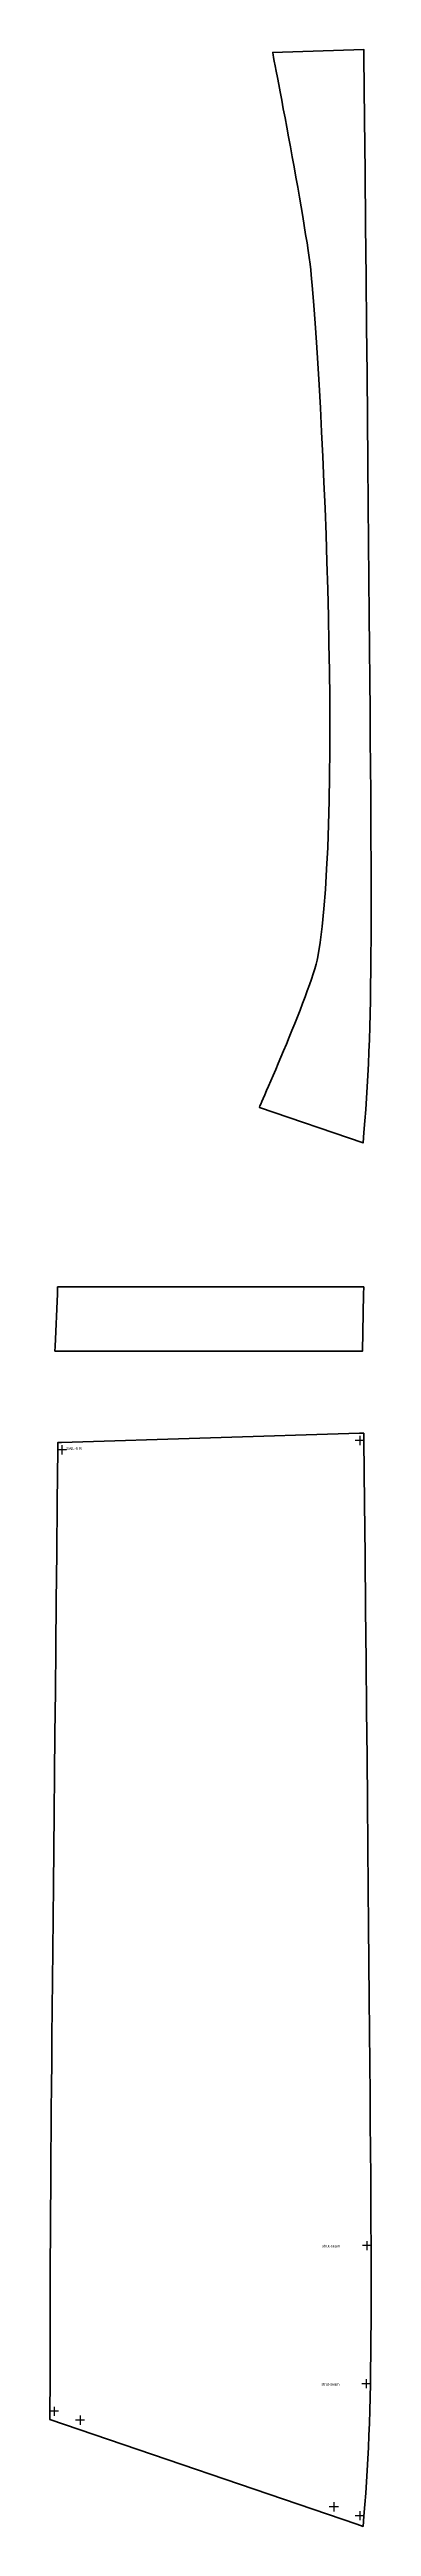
# Model space of a CAD drawing. Header units: millimetres. Extents: x -5850 to 7569, y -5370 to 4550.
# Drawn here: x -3254 to -2901, y 1278 to 3987 of the extents above; entities that cross this region are included whole.
import ezdxf

# ---------------------------------------------------------------- set-up
doc = ezdxf.new("R2010")
doc.units = ezdxf.units.MM
doc.layers.add('CUT', color=6, linetype='Continuous', lineweight=50)
doc.layers.add('PEN', color=5, linetype='Continuous')
doc.layers.add('TEXT', color=3, linetype='Continuous')

msp = doc.modelspace()

# ---------------------------------------------------------------- linework, layer by layer
at = {"layer": 'CUT'}
for points in [[(-3009.7, 3984), (-3009.6, 3983.4), (-3009.2, 3981.5), (-3008.7, 3978.5), (-3007.9, 3974.5), (-3006.9, 3969.4), (-3005.8, 3963.4), (-3004.4, 3956.6), (-3003, 3949), (-3001.4, 3940.8), (-2999.7, 3931.9), (-2998, 3922.4), (-2996.1, 3912.6), (-2994.2, 3902.3), (-2992.2, 3891.7), (-2990.2, 3880.8), (-2988.2, 3869.8), (-2986.2, 3858.7), (-2984.2, 3847.6), (-2982.2, 3836.6), (-2980.3, 3825.7), (-2978.5, 3815), (-2976.7, 3804.6), (-2975, 3794.5), (-2973.5, 3784.9), (-2972, 3775.8), (-2970.7, 3767.3), (-2969.6, 3759.5), (-2968.6, 3752.4), (-2967.9, 3746.1), (-2967.3, 3740.7), (-2965.9, 3724.9), (-2964.5, 3707.2), (-2963.1, 3687.7), (-2961.7, 3666.6), (-2960.2, 3644.1), (-2958.8, 3620.2), (-2957.4, 3595.1), (-2956, 3568.9), (-2954.7, 3541.8), (-2953.5, 3513.9), (-2952.3, 3485.3), (-2951.2, 3456.2), (-2950.3, 3426.7), (-2949.4, 3396.9), (-2948.6, 3367), (-2948, 3337.1), (-2947.5, 3307.4), (-2947.2, 3277.9), (-2947.1, 3248.8), (-2947.1, 3220.3), (-2947.4, 3192.5), (-2947.8, 3165.4), (-2948.5, 3139.4), (-2949.4, 3114.4), (-2950.5, 3090.6), (-2951.9, 3068.2), (-2953.5, 3047.2), (-2955.5, 3027.9), (-2957.7, 3010.3), (-2960.2, 2994.7), (-2961, 2990.9), (-2962.1, 2986.5), (-2963.5, 2981.6), (-2965.2, 2976.2), (-2967.2, 2970.4), (-2969.3, 2964.2), (-2971.7, 2957.6), (-2974.2, 2950.8), (-2976.8, 2943.7), (-2979.6, 2936.5), (-2982.5, 2929.1), (-2985.5, 2921.7), (-2988.5, 2914.2), (-2991.6, 2906.7), (-2994.6, 2899.3), (-2997.6, 2892), (-3000.6, 2884.8), (-3003.5, 2877.9), (-3006.3, 2871.3), (-3009, 2864.9), (-3011.6, 2858.9), (-3014, 2853.4), (-3016.2, 2848.3), (-3018.2, 2843.7), (-3019.9, 2839.7), (-3021.4, 2836.3), (-3022.6, 2833.6), (-3023.5, 2831.6), (-3024, 2830.4), (-3024.2, 2829.9), (-3024.2, 2829.9), (-2910.7, 2791.2), (-2910.7, 2791.2), (-2909.7, 2802.6), (-2908.7, 2815.2), (-2907.7, 2827.6), (-2906.8, 2840), (-2906.1, 2852.5), (-2905.3, 2865), (-2904.7, 2877.8), (-2904.2, 2890.7), (-2903.7, 2904.2), (-2903.3, 2918), (-2902.9, 2932.3), (-2902.6, 2947.3), (-2902.4, 2962.9), (-2902.2, 2979.4), (-2902, 2996.6), (-2901.9, 3014.8), (-2901.9, 3034), (-2901.9, 3054.3), (-2901.9, 3075.8), (-2901.9, 3098.5), (-2902, 3122.5), (-2902.1, 3147.8), (-2902.3, 3174.6), (-2902.5, 3202.8), (-2902.7, 3232.7), (-2902.9, 3264.2), (-2903.2, 3297.4), (-2903.5, 3332.4), (-2903.8, 3369.2), (-2904.2, 3407.9), (-2904.6, 3448.6), (-2905, 3488.7), (-2905.4, 3536.2), (-2905.9, 3583.3), (-2906.3, 3632.5), (-2906.9, 3684.1), (-2907.4, 3738.2), (-2907.9, 3794.5), (-2908.5, 3853.4), (-2909, 3910.9), (-2909.7, 3979), (-2909.8, 3987.1), (-3009.7, 3984), (-2909.8, 3987.1)], [(-2909.8, 2633.7), (-2910, 2625.6), (-2911.3, 2563.3), (-3247.9, 2563.4), (-3247.7, 2568.4), (-3245.3, 2625.9), (-3245, 2633.7), (-2909.8, 2633.7)], [(-2909.8, 2473.7), (-2909.7, 2465.6), (-2909, 2397.4), (-2908.5, 2340), (-2907.9, 2281.1), (-2907.4, 2224.7), (-2906.9, 2170.7), (-2906.3, 2119.1), (-2905.9, 2069.9), (-2905.4, 2022.8), (-2905, 1975.3), (-2904.6, 1935.2), (-2904.2, 1894.5), (-2903.8, 1855.8), (-2903.5, 1819), (-2903.2, 1784), (-2902.9, 1750.8), (-2902.7, 1719.3), (-2902.5, 1689.4), (-2902.3, 1661.1), (-2902.1, 1634.4), (-2902, 1609), (-2901.9, 1585.1), (-2901.9, 1562.4), (-2901.9, 1540.9), (-2901.9, 1520.6), (-2901.9, 1501.4), (-2902, 1483.2), (-2902.2, 1466), (-2902.4, 1449.5), (-2902.6, 1433.8), (-2902.9, 1418.9), (-2903.3, 1404.6), (-2903.7, 1390.7), (-2904.2, 1377.3), (-2904.7, 1364.3), (-2905.3, 1351.6), (-2906.1, 1339), (-2906.8, 1326.6), (-2907.7, 1314.2), (-2908.7, 1301.7), (-2909.7, 1289.2), (-2910.7, 1277.8), (-2910.7, 1277.8), (-2917.4, 1280.1), (-3253.4, 1394.7), (-3253.4, 1394.7), (-3253.4, 1403.7), (-3253.4, 1414.4), (-3253.3, 1424.9), (-3253.3, 1435.5), (-3253.3, 1446.2), (-3253.3, 1457.1), (-3253.3, 1468.2), (-3253.2, 1479.6), (-3253.2, 1491.4), (-3253.2, 1503.6), (-3253.2, 1516.3), (-3253.2, 1529.7), (-3253.1, 1543.7), (-3253.1, 1558.4), (-3253, 1573.8), (-3252.9, 1590.2), (-3252.8, 1607.4), (-3252.7, 1625.7), (-3252.6, 1644.9), (-3252.5, 1665.3), (-3252.3, 1686.8), (-3252.1, 1709.6), (-3251.9, 1733.6), (-3251.7, 1759), (-3251.5, 1785.8), (-3251.2, 1814.1), (-3250.9, 1843.9), (-3250.6, 1875.3), (-3250.3, 1908.3), (-3250, 1943.1), (-3249.6, 1979.6), (-3249.3, 2018), (-3248.9, 2058.2), (-3248.4, 2100.5), (-3248, 2144.6), (-3247.5, 2191), (-3247, 2239.3), (-3246.5, 2289.9), (-3246, 2342.8), (-3245.5, 2398), (-3244.9, 2455.5), (-3244.8, 2463.3), (-3244.8, 2463.3), (-3240.7, 2463.4), (-2914.4, 2473.6), (-2909.8, 2473.7)]]:
    msp.add_lwpolyline(points, dxfattribs=at)
at = {"layer": 'PEN'}
for p, q in [((-2909.2, 2465.6), (-2919.2, 2465.6)), ((-2914.2, 2470.6), (-2914.2, 2460.6)), ((-3235.4, 2455.4), (-3245.4, 2455.4)), ((-3240.4, 2460.4), (-3240.4, 2450.4)), ((-2901.4, 1585), (-2911.4, 1585)), ((-2906.4, 1590), (-2906.4, 1580)), ((-2907.1, 1438.9), (-2907.1, 1428.9)), ((-2902.1, 1433.9), (-2912.1, 1433.9)), ((-3243.9, 1403.7), (-3253.9, 1403.7)), ((-3248.9, 1408.7), (-3248.9, 1398.7)), ((-3215.5, 1394), (-3225.5, 1394)), ((-3215.5, 1394), (-3225.5, 1394)), ((-3220.5, 1399), (-3220.5, 1389)), ((-3220.5, 1399), (-3220.5, 1389)), ((-2942.6, 1304.2), (-2942.6, 1294.2)), ((-2942.6, 1304.2), (-2942.6, 1294.2)), ((-2937.6, 1299.2), (-2947.6, 1299.2)), ((-2937.6, 1299.2), (-2947.6, 1299.2)), ((-2909.2, 1289.5), (-2919.2, 1289.5)), ((-2914.2, 1294.5), (-2914.2, 1284.5))]:
    msp.add_line(p, q, dxfattribs=at)

# ---------------------------------------------------------------- texts
at = {"layer": 'TEXT'}
msp.add_text('SAIL-5 R', height=3, dxfattribs=at).set_placement((-3235.4, 2455.4))
at = {"layer": 'text'}
for p in [(-2955.4, 1583), (-2956.1, 1431.9)]:
    msp.add_text('strut-seam', height=3, dxfattribs=at).set_placement(p)

doc.saveas('drawing.dxf')
